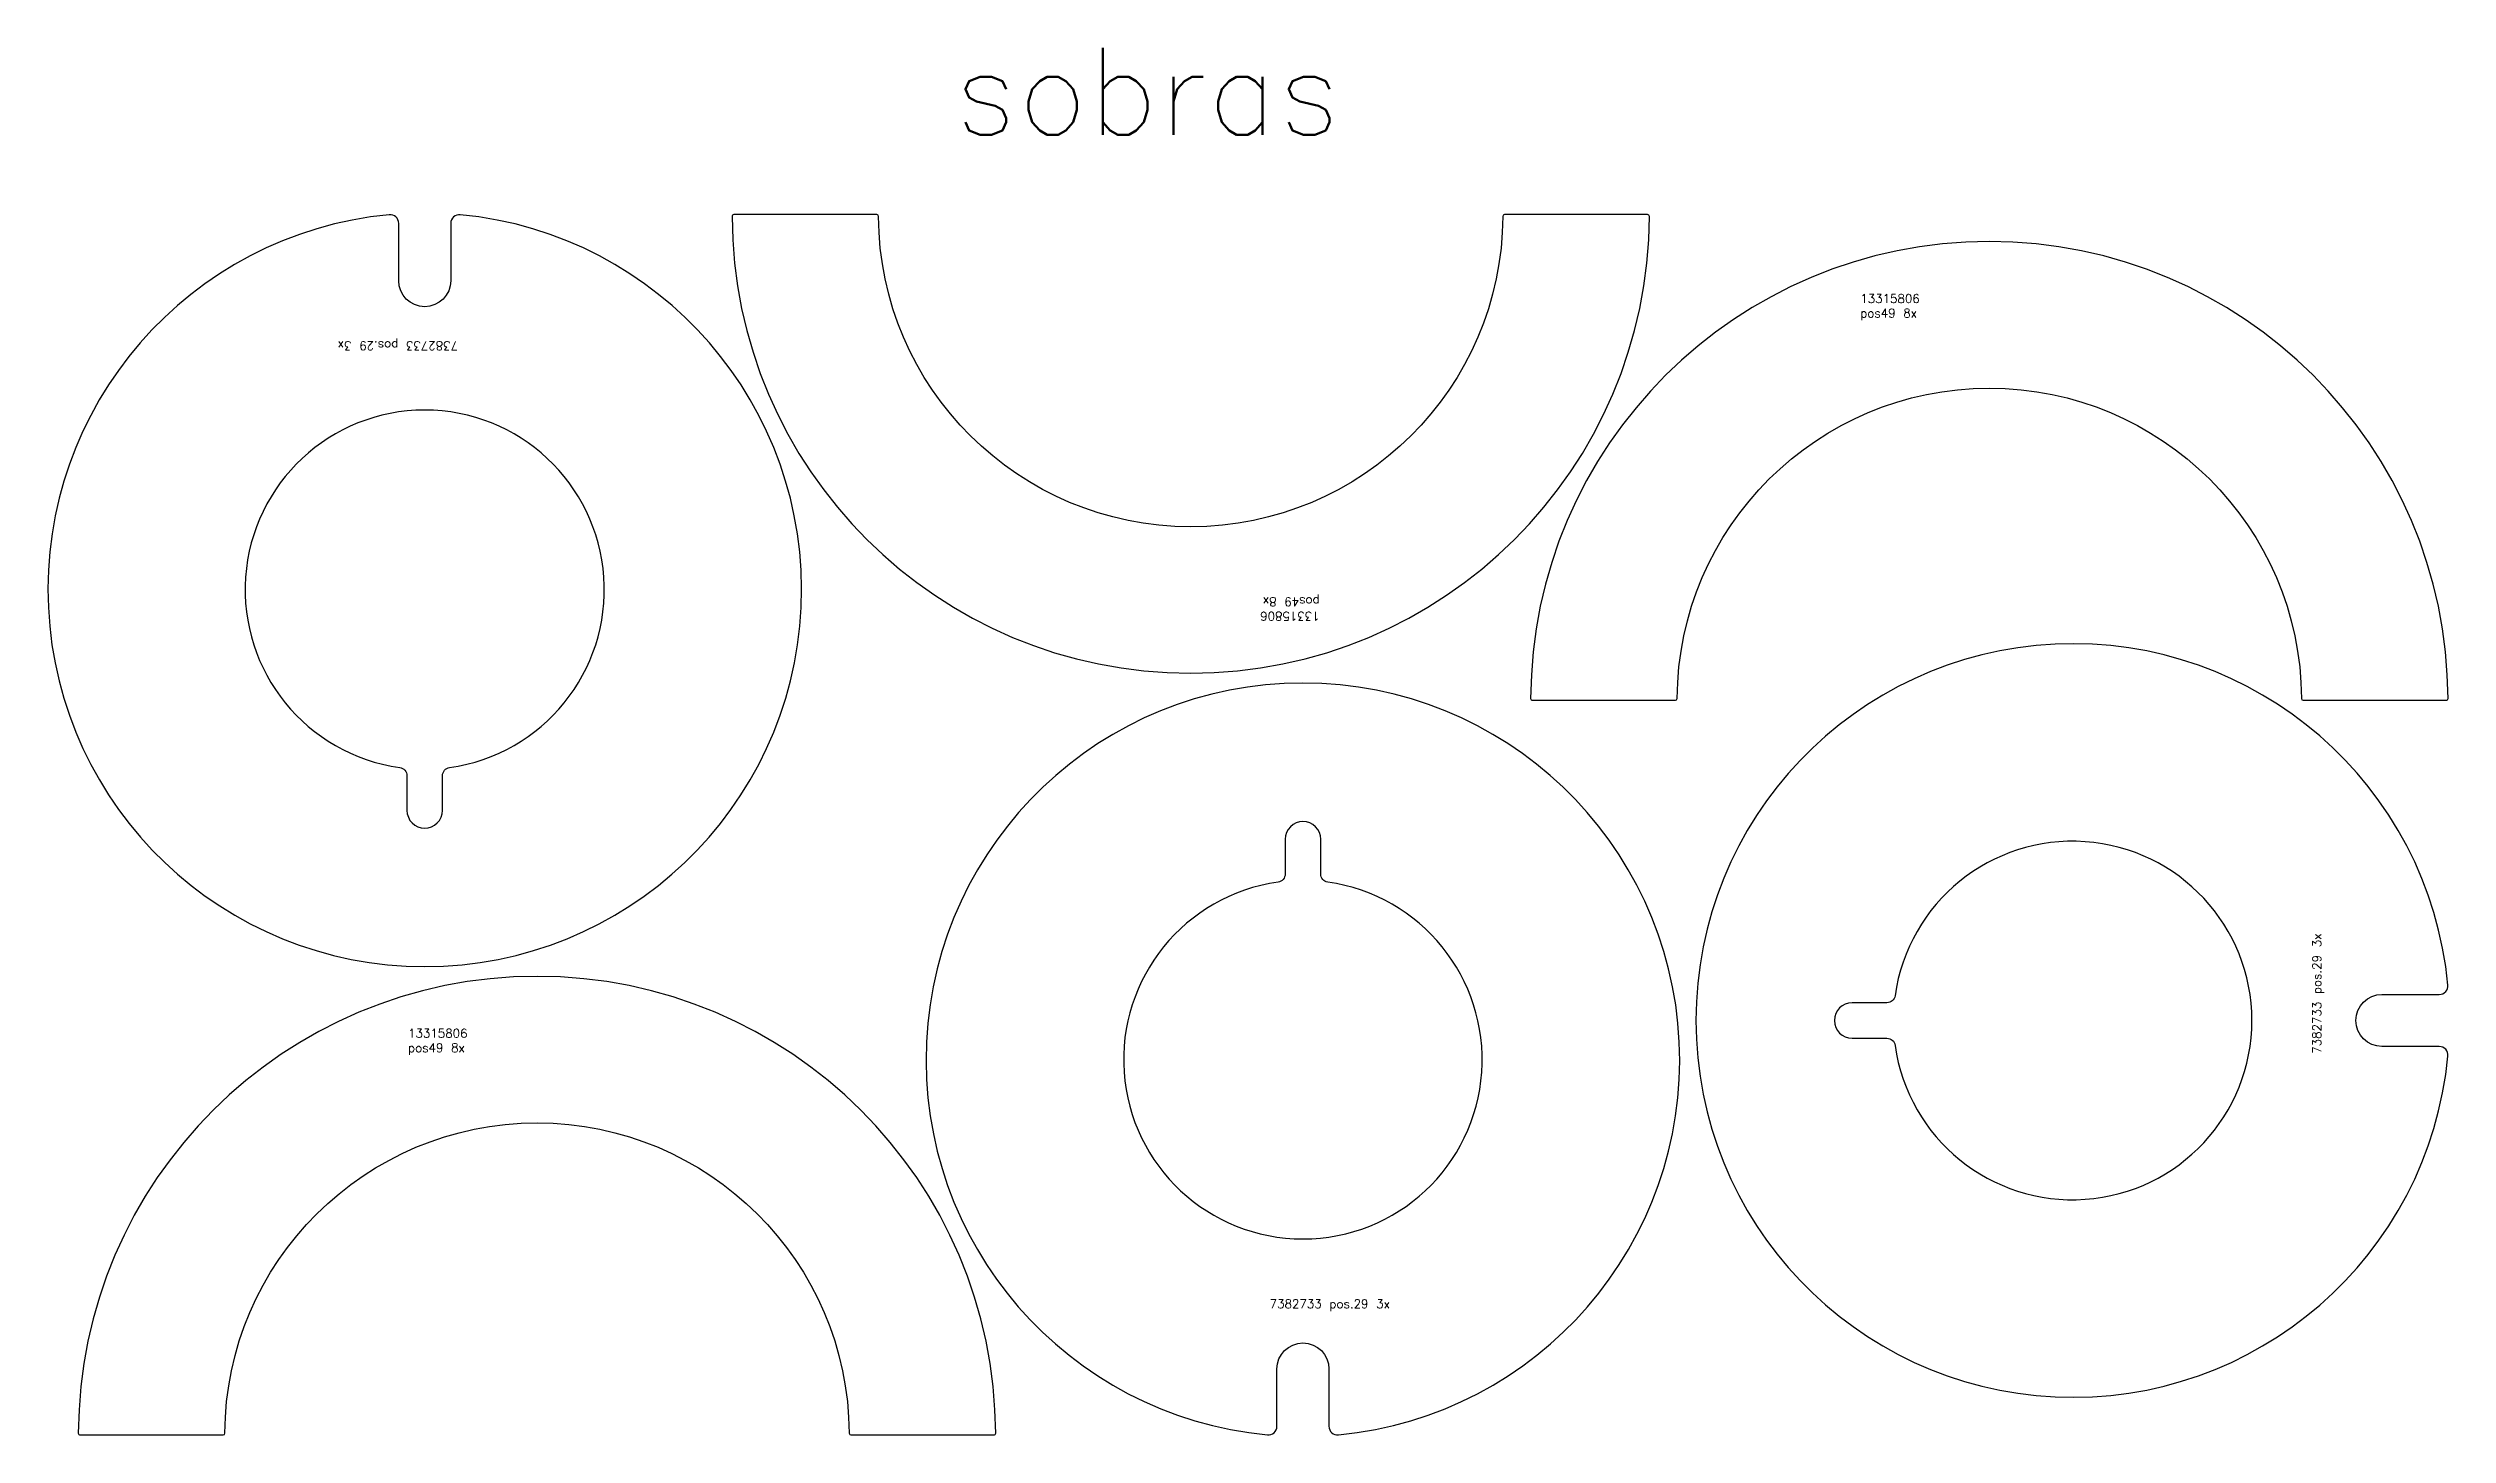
# Model space of a CAD drawing. Header units: millimetres. Extents: x 0 to 10914, y -105 to 2376.
# Drawn here: x 8146 to 10914, y 776 to 2376 of the extents above; entities that cross this region are included whole.
import ezdxf

# ---------------------------------------------------------------- set-up
doc = ezdxf.new("R2010")
doc.units = ezdxf.units.MM
doc.layers.add('--NestedParts--', color=7, linetype='Continuous')
doc.layers.add('Texto', color=7, linetype='Continuous')
doc.styles.get("Standard").update_dxf_attribs({"font": 'txt.shx'})

msp = doc.modelspace()

# ---------------------------------------------------------------- texts
at = {"insert": (9191.2, 2376.2), "char_height": 100, "attachment_point": 1}
msp.add_mtext('sobras', dxfattribs=at)
at = {"layer": 'Texto', "color": 3, "char_height": 10, "attachment_point": 1}
for s, insert, width in [('13315806\\Ppos49 8x', (10236.2, 2092.1), 336.947), ('13315806\\Ppos49 8x', (8561.3, 1244.7), 336.947), ('7382733 pos.29 3x', (9555, 932.7), 239.451)]:
    msp.add_mtext(s, dxfattribs=dict(at, insert=insert, width=width))
for s, insert, width, rotation in [('7382733 pos.29 3x', (8618.9, 2027.7), 239.451, 180), ('13315806\\Ppos49 8x', (9612.6, 1715.7), 336.947, 180), ('7382733 pos.29 3x', (10757.7, 1216.1), 239.451, 90)]:
    msp.add_mtext(s, dxfattribs=dict(at, insert=insert, width=width, rotation=rotation))

# ---------------------------------------------------------------- linework, layer by layer
at = {"layer": '--NestedParts--', "color": 7}
for points in [[(8550.5, 2173.9, 0.442131), (8539.6, 2183.9, 21.177781), (8621.5, 2183.9, 0.442131), (8610.5, 2173.9), (8610.5, 2107.8, -0.999999), (8550.5, 2107.8)], [(9825.9, 2184, 0.412596), (9823.9, 2182, -0.99449), (9103.9, 2182, 0.412596), (9101.9, 2184), (8936.9, 2184, 0.415326), (8934.9, 2182, 0.996212), (9992.9, 2182, 0.415326), (9990.9, 2184)], [(10023, 1623.9, 0.412596), (10025, 1625.8, -0.99449), (10745, 1625.8, 0.412596), (10747, 1623.9), (10912, 1623.9, 0.415326), (10914, 1625.9, 0.996212), (9856, 1625.9, 0.415326), (9858, 1623.9)], [(8601, 1496.8), (8601, 1536.9, -0.374059), (8609.2, 1546.3, 14.363713), (8551.8, 1546.3, -0.374059), (8560, 1536.9), (8560, 1496.8, 0.999998)], [(10903.9, 1284.5, 0.442131), (10913.9, 1295.4, 21.177781), (10913.9, 1213.5, 0.442131), (10903.9, 1224.5), (10837.8, 1224.5, -0.999999), (10837.8, 1284.5)], [(9623.4, 786.4, 0.442131), (9634.3, 776.5, 21.177781), (9552.4, 776.5, 0.442131), (9563.4, 786.4), (9563.4, 852.5, -0.999999), (9623.4, 852.5)], [(9572.9, 1463.5), (9572.9, 1423.4, -0.374059), (9564.7, 1414, 14.363713), (9622, 1414, -0.374059), (9613.9, 1423.4), (9613.9, 1463.5, 0.999998)], [(10226.8, 1234), (10266.9, 1234, -0.374059), (10276.3, 1225.8, 14.363713), (10276.3, 1283.1, -0.374059), (10266.9, 1275), (10226.8, 1275, 0.999998)], [(8348, 776.4, 0.412596), (8350, 778.3, -0.99449), (9070, 778.3, 0.412596), (9072, 776.4), (9237, 776.4, 0.415326), (9239, 778.4, 0.996212), (8181, 778.4, 0.415326), (8183, 776.4)]]:
    msp.add_lwpolyline(points, format="xyb", close=True, dxfattribs=at)

msp.set_redraw_order([(e.dxf.handle, doc.entitydb.next_handle()) for e in msp.query("TEXT MTEXT ATTDEF DIMENSION ARC_DIMENSION")])  # texts and dimensions are drawn at this point

doc.saveas('drawing.dxf')
